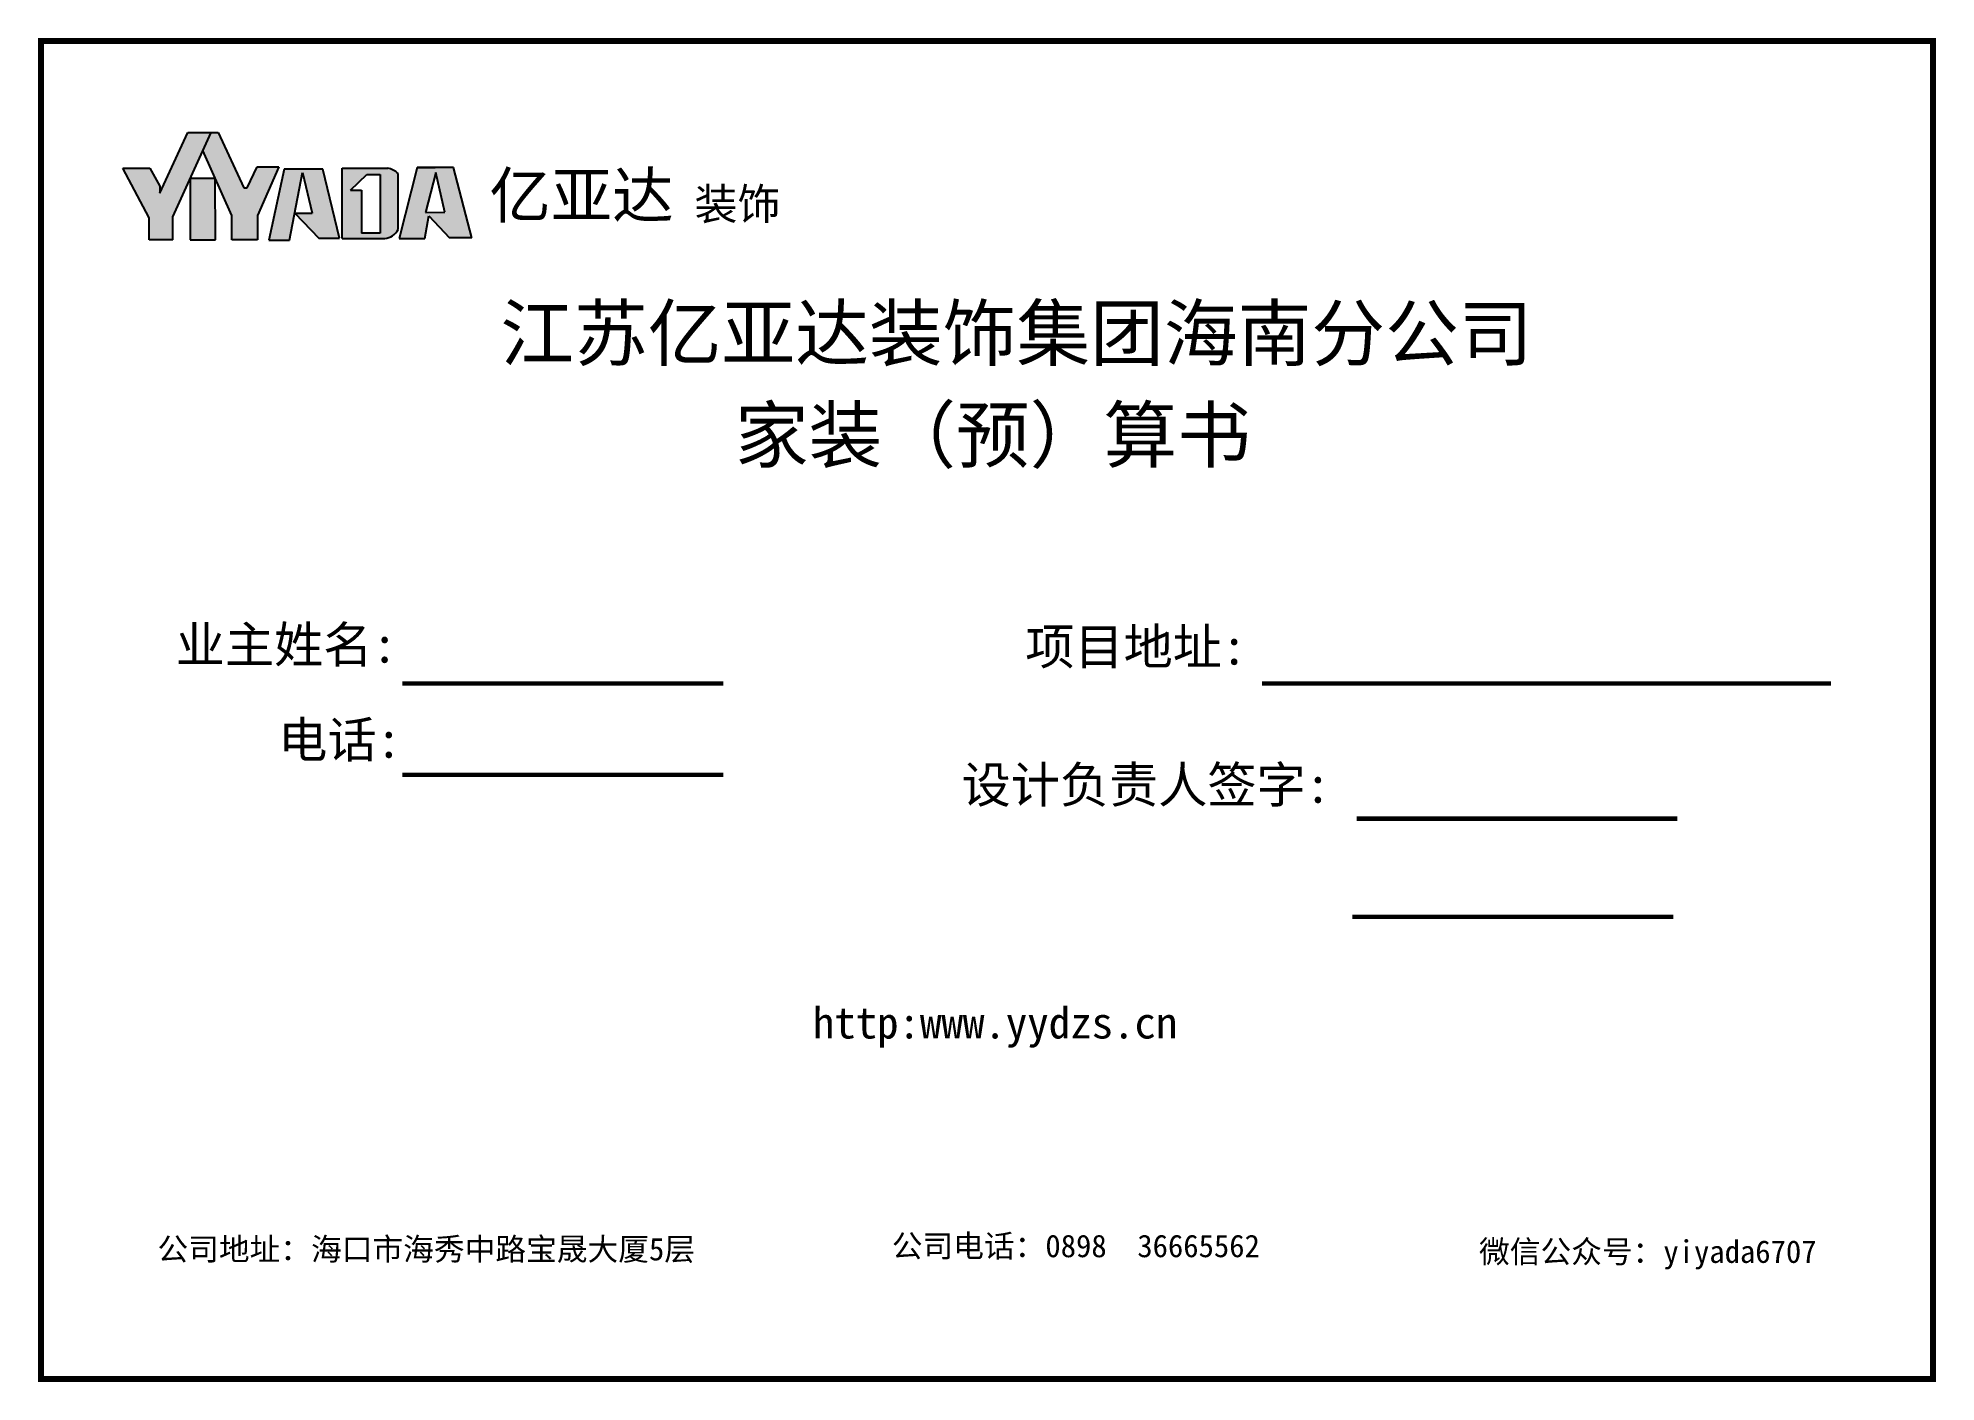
# Model space of a CAD drawing. Header units: millimetres. Extents: x 39175 to 443077, y -41362 to 75939.
# Drawn here: x 39175 to 68671, y 46627 to 67512 of the extents above; entities that cross this region are included whole.
import ezdxf

# ---------------------------------------------------------------- set-up
doc = ezdxf.new("R2010")
doc.units = ezdxf.units.MM
for name, color, linetype in [('0-02图框细线', 136, 'Continuous'), ('LAYER9', 9, 'Continuous'), ('TK', 1, 'Continuous')]:
    doc.layers.add(name, color=color, linetype=linetype)
doc.styles.get("Standard").update_dxf_attribs({"font": ''})
doc.styles.get('Standard').set_extended_font_data('NSimSun')

msp = doc.modelspace()

# ---------------------------------------------------------------- texts
at = {"attachment_point": 1}
for s, insert, char_height, width in [('{\\fFangSong|b0|i0|c134|p49;\\C3;亿亚达}', (46189.1, 65417), 700, 4155.014), ('{\\fFangSong|b0|i0|c134|p49;\\C3;装饰}', (49377.7, 65178), 490, 2139.579), ('{\\fFangSong|b0|i0|c134|p49;\\C4;江苏亿亚达装饰集团海南分公司}', (46359.9, 63345.7), 840, 18496.954), ('{\\fFangSong|b0|i0|c134|p49;\\C4;家装（预）算书}', (50004, 61764.4), 840, 9457.089), ('{\\fFangSong|b0|i0|c134|p49;\\C4;业主姓名\\fNSimSun|b0|i0|c134|p49;:}', (41316.7, 58365.6), 560, 3523.229), ('{\\fFangSong|b0|i0|c134|p49;\\C4;项目地址\\fNSimSun|b0|i0|c134|p49;:}', (54518.3, 58334.5), 560, 3523.229), ('{\\fFangSong|b0|i0|c134|p49;\\C4;电话\\fNSimSun|b0|i0|c134|p49;:}', (42908.9, 56888), 560, 2000.363), ('{\\fFangSong|b0|i0|c134|p49;\\C4;设计负责人签字\\fNSimSun|b0|i0|c134|p49;:}', (53528, 56188), 560, 6627.275), ('{\\fNSimSun|b0|i0|c134|p49;\\C4;http:www.yydzs.cn}', (51214.9, 52455.3), 490, 7294.243), ('{\\fFangSong|b0|i0|c134|p49;\\C4;公司电话：0898  36665562}', (52443.4, 48916.4), 350, 13294.112), ('{\\fFangSong|b0|i0|c134|p49;\\C4;公司地址：海口市海秀中路宝晟大厦5层}', (41031.8, 48867.1), 350, 13294.112), ('{\\fFangSong|b0|i0|c134|p49;\\C4;微信公众号：yiyada6707}', (61569, 48828.1), 350, 13294.112)]:
    msp.add_mtext(s, dxfattribs=dict(at, insert=insert, char_height=char_height, width=width))

# ---------------------------------------------------------------- blocks, each defined once
blk = doc.blocks.new('FFG')
at = {"layer": 'TK'}
h = blk.add_hatch(color=256, dxfattribs=at)
h.paths.add_polyline_path([(19173.7, 251994.07), (19170.24, 251994.07), (19166.14, 251985.09), (19166.14, 251986.15), (19164.62, 251988.8), (19160.63, 251988.8), (19164.56, 251981.48), (19164.56, 251978.21), (19168.02, 251978.21), (19168.02, 251981.63)])
h.paths.add_polyline_path([(19174.33, 251987.28), (19170.6, 251987.28), (19170.6, 251978.2), (19174.36, 251978.2)])
h.paths.add_polyline_path([(19183.72, 251989.01), (19180.52, 251989.01), (19179.05, 251985.89), (19178.57, 251985.89), (19174.73, 251994.07), (19173.7, 251994.07), (19172.49, 251991.43), (19176.75, 251981.8), (19176.75, 251978.23), (19180.55, 251978.23), (19180.55, 251981.8)])
h.paths.add_polyline_path([(19187.25, 251988.15), (19188.64, 251982.16), (19186.09, 251982.16), (19189.67, 251978.47), (19192.73, 251978.47), (19190.24, 251988.67), (19184.52, 251988.67), (19182.27, 251978.17), (19185.31, 251978.17)])
h.paths.add_polyline_path([(19201.37, 251988.03, 0.145685), (19199.84, 251988.83), (19193.09, 251988.83), (19193.09, 251978.42), (19199.4, 251978.42, 0.269026), (19201.37, 251979.76)])
h.paths.add_polyline_path([(19195.95, 251985.58), (19194.33, 251985.58), (19196.75, 251987.87), (19198.46, 251987.87), (19198.73, 251987.87), (19198.73, 251979.17), (19195.95, 251979.17)], flags=16)
h = blk.add_hatch(color=256, dxfattribs=at)
h.paths.add_polyline_path([(19209.56, 251988.9), (19204.21, 251988.9), (19204.19, 251988.83)], flags=17)
h.paths.add_polyline_path([(19201.54, 251978.4), (19205.32, 251978.42), (19205.94, 251981.76), (19209.01, 251978.51), (19212.31, 251978.51), (19209.56, 251988.9), (19204.19, 251988.83)])
h.paths.add_polyline_path([(19205.45, 251982.27), (19206.97, 251988.16), (19208.28, 251982.28)], flags=16)
for p, q in [((19166.14, 251985.09), (19170.24, 251994.07)), ((19168.02, 251981.63), (19173.7, 251994.07)), ((19170.24, 251994.07), (19173.7, 251994.07)), ((19176.75, 251981.8), (19172.49, 251991.43)), ((19173.7, 251994.07), (19174.73, 251994.07)), ((19174.73, 251994.07), (19178.57, 251985.89)), ((19164.56, 251981.48), (19160.63, 251988.8)), ((19160.63, 251988.8), (19164.62, 251988.8)), ((19164.62, 251988.8), (19166.14, 251986.15)), ((19179.05, 251985.89), (19180.52, 251989.01)), ((19180.52, 251989.01), (19183.72, 251989.01)), ((19183.72, 251989.01), (19180.55, 251981.8)), ((19184.52, 251988.67), (19182.27, 251978.17)), ((19190.24, 251988.67), (19184.52, 251988.67)), ((19192.73, 251978.47), (19190.24, 251988.67)), ((19193.09, 251978.42), (19193.09, 251988.83)), ((19193.09, 251988.83), (19199.84, 251988.83)), ((19204.21, 251988.9), (19201.54, 251978.4)), ((19209.56, 251988.9), (19204.19, 251988.83)), ((19209.56, 251988.9), (19204.21, 251988.9)), ((19212.31, 251978.51), (19209.56, 251988.9)), ((19166.14, 251986.15), (19166.14, 251985.09)), ((19174.33, 251987.28), (19170.6, 251987.28)), ((19170.6, 251987.28), (19170.6, 251978.2)), ((19174.36, 251978.2), (19174.33, 251987.28)), ((19178.57, 251985.89), (19179.05, 251985.89)), ((19185.31, 251978.17), (19187.25, 251988.15)), ((19187.25, 251988.15), (19188.64, 251982.16)), ((19194.33, 251985.58), (19196.75, 251987.87)), ((19196.75, 251987.87), (19198.46, 251987.87)), ((19198.46, 251987.87), (19198.73, 251987.87)), ((19198.73, 251987.87), (19198.73, 251979.17)), ((19201.37, 251979.76), (19201.37, 251988.03)), ((19206.97, 251988.16), (19205.45, 251982.27)), ((19208.28, 251982.28), (19206.97, 251988.16)), ((19194.33, 251985.58), (19195.95, 251985.58)), ((19195.95, 251985.58), (19195.95, 251979.17)), ((19164.56, 251978.21), (19164.56, 251981.48)), ((19168.02, 251978.21), (19168.02, 251981.63)), ((19176.75, 251978.23), (19176.75, 251981.8)), ((19180.55, 251981.8), (19180.55, 251978.23)), ((19186.09, 251982.16), (19189.67, 251978.47)), ((19186.09, 251982.16), (19188.64, 251982.16)), ((19205.32, 251978.42), (19205.94, 251981.76)), ((19205.45, 251982.27), (19208.28, 251982.28)), ((19205.94, 251981.76), (19209.01, 251978.51)), ((19168.02, 251978.21), (19164.56, 251978.21)), ((19170.6, 251978.2), (19174.36, 251978.2)), ((19180.55, 251978.23), (19176.75, 251978.23)), ((19182.27, 251978.17), (19185.31, 251978.17)), ((19189.67, 251978.47), (19192.73, 251978.47)), ((19193.09, 251978.42), (19199.4, 251978.42)), ((19198.73, 251979.17), (19195.98, 251979.17)), ((19201.54, 251978.4), (19205.32, 251978.42)), ((19212.31, 251978.51), (19209.01, 251978.51))]:
    blk.add_line(p, q, dxfattribs=at)
for centre, radius, start, end in [((19199.26, 251985.87), 3.02, 45.6435, 78.7988), ((19199.23, 251980.79), 2.38, 274.1261, 334.3563)]:
    blk.add_arc(centre, radius, start, end, dxfattribs=at)

# ---------------------------------------------------------------- linework, layer by layer
at = {"layer": '0-02图框细线', "color": 3, "ltscale": 0.8, "const_width": 70}
for points in [[(44839.9, 57480.6), (49823.6, 57480.6)], [(58196.3, 57480.6), (67040.5, 57480.6)], [(44839.9, 56061), (49823.6, 56061)], [(59665.8, 55379.8), (64649.5, 55379.8)], [(59602.3, 53855.7), (64586, 53855.7)]]:
    msp.add_lwpolyline(points, dxfattribs=at)
at = {"layer": 'LAYER9', "color": 0, "const_width": 95.7}
msp.add_lwpolyline([(39223, 46674.4), (39223, 67464.4), (68623, 67464.4), (68623, 46674.4)], close=True, dxfattribs=at)

# ---------------------------------------------------------------- block references
at = {"layer": '0-02图框细线', "color": 8, "xscale": 105, "yscale": 105, "zscale": 105}
msp.add_blockref('FFG', (-1971373.4, -26393336.4), dxfattribs=at)

msp.set_redraw_order([(e.dxf.handle, doc.entitydb.next_handle()) for e in msp.query("TEXT MTEXT ATTDEF DIMENSION ARC_DIMENSION")])  # texts and dimensions are drawn at this point

doc.saveas('drawing.dxf')
